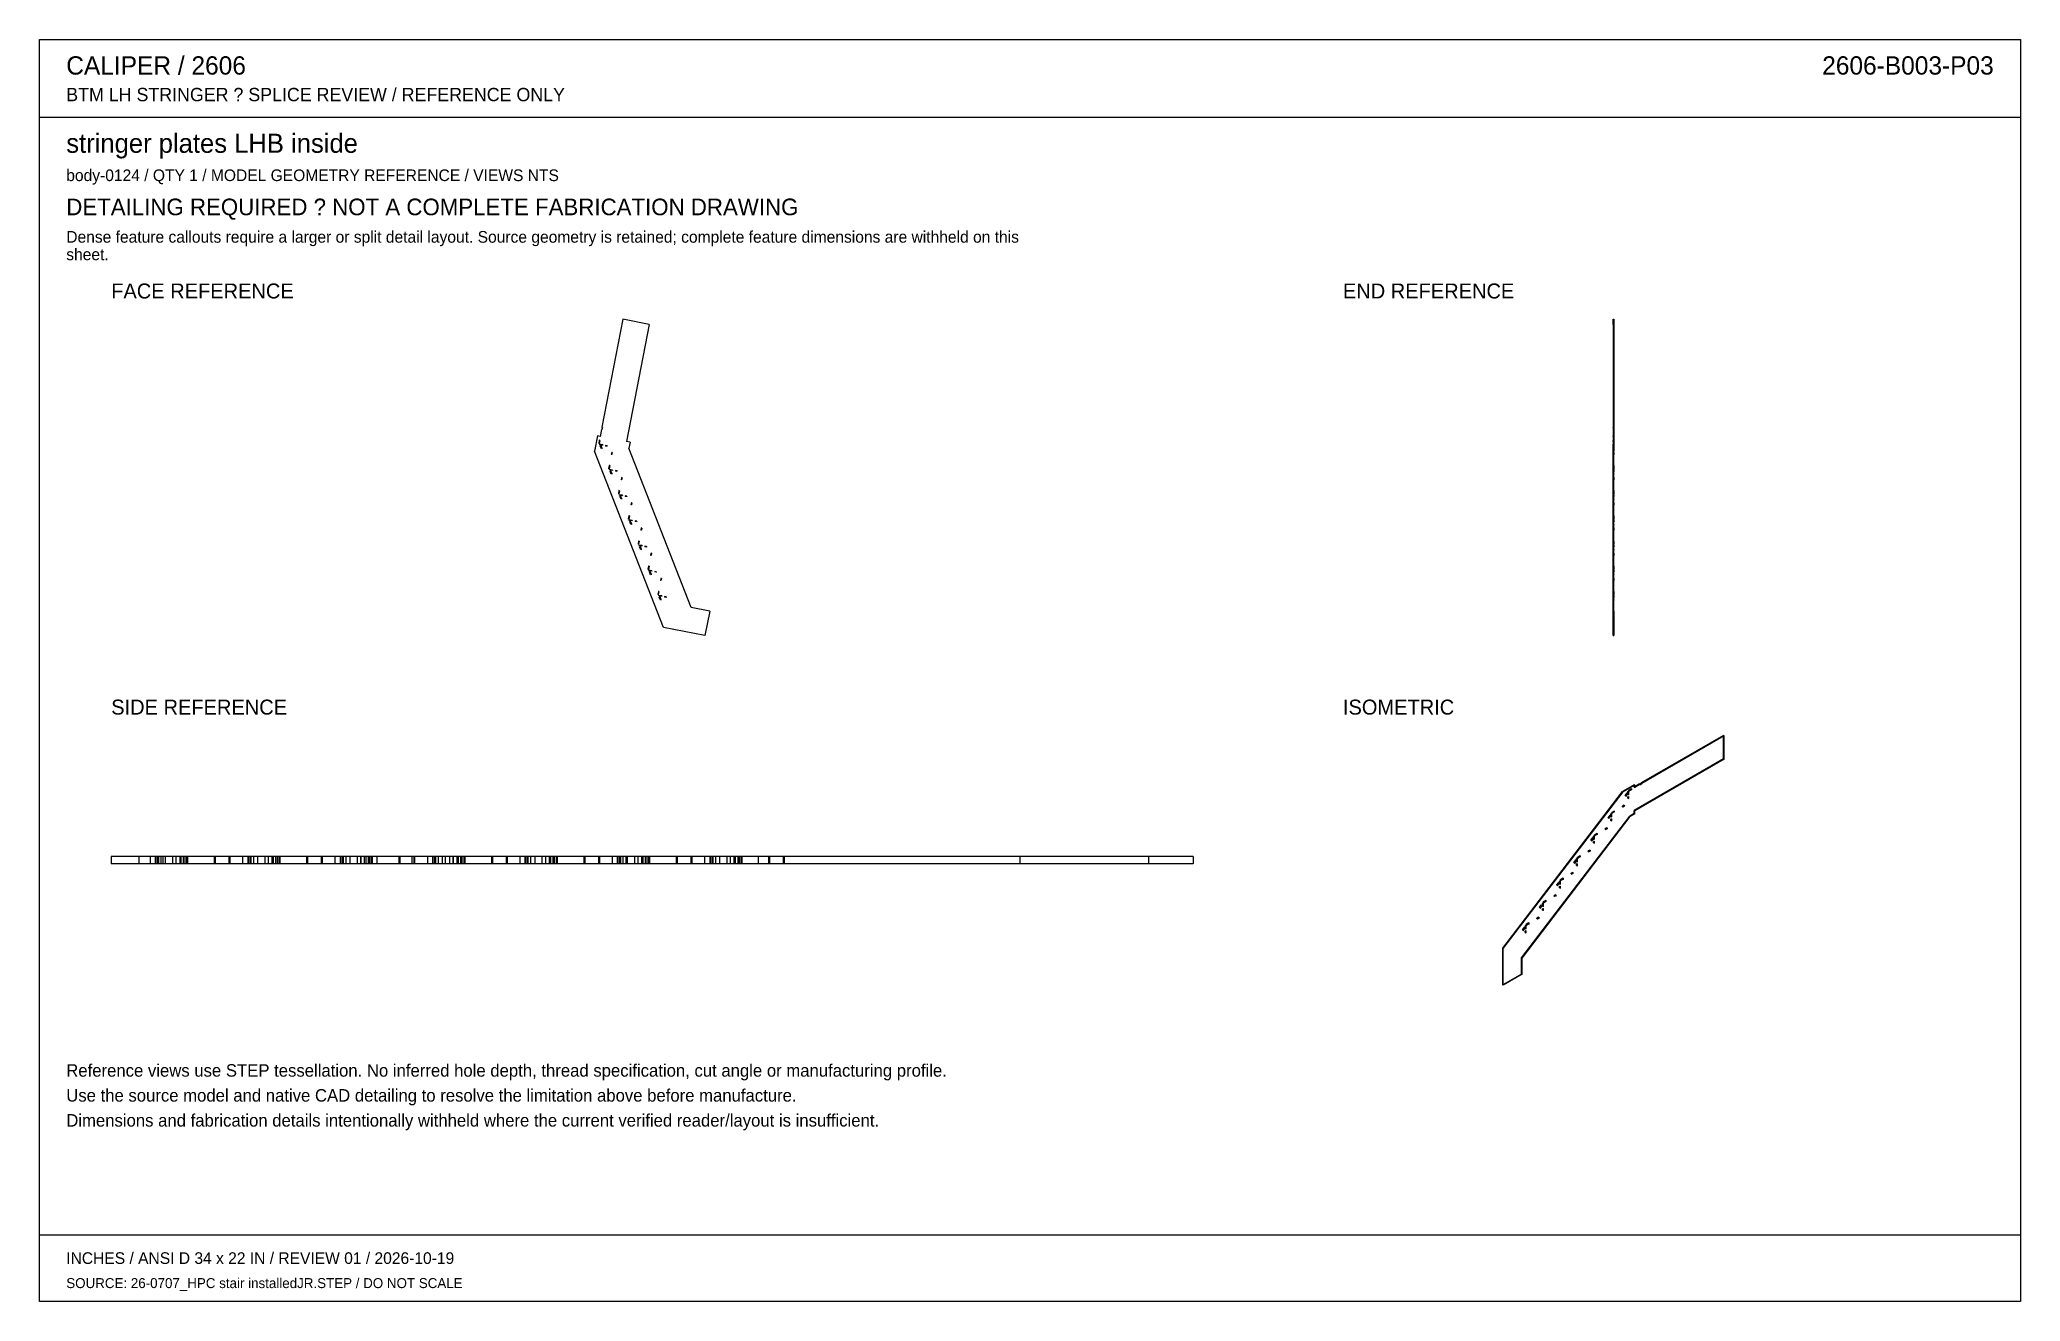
# Model space of a CAD drawing. Header units: inches. Extents: x 0.5 to 33.5, y 0.5 to 21.5.
import ezdxf
from ezdxf.enums import TextEntityAlignment as Align

# ---------------------------------------------------------------- set-up
doc = ezdxf.new("R2010")
doc.units = ezdxf.units.IN
doc.header["$MEASUREMENT"] = 0

msp = doc.modelspace()

# ---------------------------------------------------------------- texts
at = {"layer": 'ANNOTATION'}
for s, height, p in [('CALIPER / 2606', 0.30556, (0.917, 20.944)), ('BTM LH STRINGER ? SPLICE REVIEW / REFERENCE ONLY', 0.22222, (0.917, 20.5)), ('stringer plates LHB inside', 0.31944, (0.917, 19.639)), ('body-0124 / QTY 1 / MODEL GEOMETRY REFERENCE / VIEWS NTS', 0.19444, (0.917, 19.167)), ('DETAILING REQUIRED ? NOT A COMPLETE FABRICATION DRAWING', 0.27778, (0.917, 18.597)), ('Dense feature callouts require a larger or split detail layout. Source geometry is retained; complete feature dimensions are withheld on this', 0.194444, (0.917, 18.139)), ('sheet.', 0.1944, (0.917, 17.847)), ('FACE REFERENCE', 0.25, (1.667, 17.208)), ('END REFERENCE', 0.25, (22.222, 17.208)), ('SIDE REFERENCE', 0.25, (1.667, 10.264)), ('ISOMETRIC', 0.25, (22.222, 10.264)), ('Reference views use STEP tessellation. No inferred hole depth, thread specification, cut angle or manufacturing profile.', 0.208333, (0.917, 4.222)), ('Use the source model and native CAD detailing to resolve the limitation above before manufacture.', 0.20833, (0.917, 3.806)), ('Dimensions and fabrication details intentionally withheld where the current verified reader/layout is insufficient.', 0.208333, (0.917, 3.389)), ('INCHES / ANSI D 34 x 22 IN / REVIEW 01 / 2026-10-19', 0.19444, (0.917, 1.097)), ('SOURCE: 26-0707_HPC stair installedJR.STEP / DO NOT SCALE', 0.16667, (0.917, 0.694))]:
    msp.add_text(s, height=height, dxfattribs=at).set_placement(p)
msp.add_text('2606-B003-P03', height=0.30556, dxfattribs=at).set_placement((33.083, 20.944), align=Align.RIGHT)

# ---------------------------------------------------------------- linework, layer by layer
at = {"layer": 'OUTLINE'}
for p, q in [((0.472, 21.528), (33.528, 21.528)), ((0.472, 0.472), (0.472, 21.528)), ((33.528, 21.528), (33.528, 0.472)), ((0.472, 20.236), (33.528, 20.236)), ((10.205, 16.861), (9.855, 15.059)), ((10.205, 16.861), (9.855, 15.059)), ((10.647, 16.775), (10.205, 16.861)), ((10.647, 16.775), (10.205, 16.861)), ((26.73, 16.775), (26.73, 16.861)), ((26.73, 16.861), (26.73, 15.059)), ((26.73, 16.861), (26.743, 16.861)), ((26.743, 16.775), (26.743, 16.861)), ((26.743, 16.861), (26.743, 15.059)), ((10.647, 16.775), (10.267, 14.819)), ((10.647, 16.775), (10.267, 14.819)), ((26.73, 16.775), (26.73, 14.819)), ((26.73, 16.775), (26.743, 16.775)), ((26.743, 16.775), (26.743, 14.819)), ((9.783, 14.914), (9.733, 14.66)), ((9.783, 14.914), (9.733, 14.66)), ((9.825, 14.905), (9.783, 14.914)), ((9.825, 14.905), (9.783, 14.914)), ((9.848, 15.024), (9.825, 14.905)), ((9.848, 15.024), (9.825, 14.905)), ((9.857, 15.022), (9.848, 15.024)), ((9.857, 15.022), (9.848, 15.024)), ((9.864, 15.057), (9.855, 15.059)), ((9.864, 15.057), (9.855, 15.059)), ((9.864, 15.057), (9.857, 15.022)), ((9.864, 15.057), (9.857, 15.022)), ((26.73, 15.057), (26.73, 15.059)), ((26.73, 15.059), (26.743, 15.059)), ((26.73, 15.057), (26.73, 15.022)), ((26.73, 15.057), (26.743, 15.057)), ((26.73, 15.024), (26.73, 14.905)), ((26.73, 15.024), (26.743, 15.024)), ((26.73, 15.022), (26.73, 15.024)), ((26.73, 15.022), (26.743, 15.022)), ((26.73, 14.905), (26.73, 14.914)), ((26.73, 14.914), (26.73, 14.66)), ((26.73, 14.914), (26.743, 14.914)), ((26.73, 14.905), (26.743, 14.905)), ((26.743, 15.057), (26.743, 15.059)), ((26.743, 15.057), (26.743, 15.022)), ((26.743, 15.024), (26.743, 14.905)), ((26.743, 15.022), (26.743, 15.024)), ((26.743, 14.905), (26.743, 14.914)), ((26.743, 14.914), (26.743, 14.66)), ((10.883, 11.718), (9.733, 14.66)), ((10.883, 11.718), (9.733, 14.66)), ((9.812, 14.842), (9.802, 14.79)), ((9.812, 14.842), (9.802, 14.79)), ((9.812, 14.788), (9.802, 14.79)), ((9.812, 14.788), (9.802, 14.79)), ((9.822, 14.84), (9.812, 14.842)), ((9.822, 14.84), (9.812, 14.842)), ((9.822, 14.84), (9.812, 14.788)), ((9.822, 14.84), (9.812, 14.788)), ((9.817, 14.775), (9.815, 14.766)), ((9.817, 14.775), (9.815, 14.766)), ((9.867, 14.756), (9.815, 14.766)), ((9.867, 14.756), (9.815, 14.766)), ((9.869, 14.765), (9.817, 14.775)), ((9.869, 14.765), (9.817, 14.775)), ((9.842, 14.752), (9.829, 14.747)), ((9.842, 14.752), (9.829, 14.747)), ((9.848, 14.697), (9.829, 14.747)), ((9.848, 14.697), (9.829, 14.747)), ((9.861, 14.702), (9.842, 14.752)), ((9.861, 14.702), (9.842, 14.752)), ((9.861, 14.702), (9.848, 14.697)), ((9.861, 14.702), (9.848, 14.697)), ((9.869, 14.765), (9.867, 14.756)), ((9.869, 14.765), (9.867, 14.756)), ((9.918, 14.755), (9.916, 14.746)), ((9.918, 14.755), (9.916, 14.746)), ((9.942, 14.741), (9.916, 14.746)), ((9.942, 14.741), (9.916, 14.746)), ((9.944, 14.75), (9.918, 14.755)), ((9.944, 14.75), (9.918, 14.755)), ((9.944, 14.75), (9.942, 14.741)), ((9.944, 14.75), (9.942, 14.741)), ((10.019, 14.639), (10.012, 14.604)), ((10.019, 14.639), (10.012, 14.604)), ((10.021, 14.602), (10.012, 14.604)), ((10.021, 14.602), (10.012, 14.604)), ((10.028, 14.637), (10.019, 14.639)), ((10.028, 14.637), (10.019, 14.639)), ((10.028, 14.637), (10.021, 14.602)), ((10.028, 14.637), (10.021, 14.602)), ((10.327, 14.808), (10.267, 14.819)), ((10.327, 14.808), (10.267, 14.819)), ((10.327, 14.808), (10.308, 14.712)), ((10.327, 14.808), (10.308, 14.712)), ((11.348, 12.051), (10.308, 14.712)), ((11.348, 12.051), (10.308, 14.712)), ((26.73, 14.84), (26.73, 14.842)), ((26.73, 14.842), (26.73, 14.79)), ((26.73, 14.842), (26.743, 14.842)), ((26.73, 14.84), (26.73, 14.788)), ((26.73, 14.84), (26.743, 14.84)), ((26.73, 14.808), (26.73, 14.819)), ((26.73, 14.819), (26.743, 14.819)), ((26.73, 14.808), (26.73, 14.712)), ((26.73, 14.808), (26.743, 14.808)), ((26.73, 14.788), (26.73, 14.79)), ((26.73, 14.79), (26.743, 14.79)), ((26.73, 14.788), (26.743, 14.788)), ((26.73, 14.765), (26.73, 14.775)), ((26.73, 14.775), (26.73, 14.766)), ((26.73, 14.775), (26.743, 14.775)), ((26.73, 14.756), (26.73, 14.766)), ((26.73, 14.766), (26.743, 14.766)), ((26.73, 14.765), (26.73, 14.756)), ((26.73, 14.765), (26.743, 14.765)), ((26.73, 14.756), (26.743, 14.756)), ((26.73, 14.75), (26.73, 14.755)), ((26.73, 14.755), (26.73, 14.746)), ((26.73, 14.755), (26.743, 14.755)), ((26.73, 14.702), (26.73, 14.752)), ((26.73, 14.752), (26.73, 14.747)), ((26.73, 14.752), (26.743, 14.752)), ((26.73, 14.75), (26.73, 14.741)), ((26.73, 14.75), (26.743, 14.75)), ((26.73, 14.697), (26.73, 14.747)), ((26.73, 14.747), (26.743, 14.747)), ((26.73, 14.741), (26.73, 14.746)), ((26.73, 14.746), (26.743, 14.746)), ((26.73, 14.741), (26.743, 14.741)), ((26.73, 12.051), (26.73, 14.712)), ((26.73, 14.712), (26.743, 14.712)), ((26.73, 14.702), (26.73, 14.697)), ((26.73, 14.702), (26.743, 14.702)), ((26.73, 14.697), (26.743, 14.697)), ((26.73, 11.718), (26.73, 14.66)), ((26.73, 14.66), (26.743, 14.66)), ((26.73, 14.637), (26.73, 14.639)), ((26.73, 14.639), (26.73, 14.604)), ((26.73, 14.639), (26.743, 14.639)), ((26.73, 14.637), (26.73, 14.602)), ((26.73, 14.637), (26.743, 14.637)), ((26.73, 14.602), (26.73, 14.604)), ((26.73, 14.604), (26.743, 14.604)), ((26.73, 14.602), (26.743, 14.602)), ((26.743, 14.84), (26.743, 14.842)), ((26.743, 14.842), (26.743, 14.79)), ((26.743, 14.84), (26.743, 14.788)), ((26.743, 14.808), (26.743, 14.819)), ((26.743, 14.808), (26.743, 14.712)), ((26.743, 14.788), (26.743, 14.79)), ((26.743, 14.765), (26.743, 14.775)), ((26.743, 14.775), (26.743, 14.766)), ((26.743, 14.756), (26.743, 14.766)), ((26.743, 14.765), (26.743, 14.756)), ((26.743, 14.75), (26.743, 14.755)), ((26.743, 14.755), (26.743, 14.746)), ((26.743, 14.702), (26.743, 14.752)), ((26.743, 14.752), (26.743, 14.747)), ((26.743, 14.75), (26.743, 14.741)), ((26.743, 14.697), (26.743, 14.747)), ((26.743, 14.741), (26.743, 14.746)), ((26.743, 12.051), (26.743, 14.712)), ((26.743, 14.702), (26.743, 14.697)), ((26.743, 11.718), (26.743, 14.66)), ((26.743, 14.637), (26.743, 14.639)), ((26.743, 14.639), (26.743, 14.604)), ((26.743, 14.637), (26.743, 14.602)), ((26.743, 14.602), (26.743, 14.604)), ((9.977, 14.422), (9.967, 14.37)), ((9.977, 14.422), (9.967, 14.37)), ((9.976, 14.368), (9.967, 14.37)), ((9.976, 14.368), (9.967, 14.37)), ((9.986, 14.42), (9.976, 14.368)), ((9.986, 14.42), (9.976, 14.368)), ((9.986, 14.42), (9.977, 14.422)), ((9.986, 14.42), (9.977, 14.422)), ((9.981, 14.355), (9.979, 14.346)), ((9.981, 14.355), (9.979, 14.346)), ((10.031, 14.335), (9.979, 14.346)), ((10.031, 14.335), (9.979, 14.346)), ((10.033, 14.345), (9.981, 14.355)), ((10.033, 14.345), (9.981, 14.355)), ((10.006, 14.331), (9.993, 14.326)), ((10.006, 14.331), (9.993, 14.326)), ((10.012, 14.277), (9.993, 14.326)), ((10.012, 14.277), (9.993, 14.326)), ((10.025, 14.282), (10.006, 14.331)), ((10.025, 14.282), (10.006, 14.331)), ((10.025, 14.282), (10.012, 14.277)), ((10.025, 14.282), (10.012, 14.277)), ((10.033, 14.345), (10.031, 14.335)), ((10.033, 14.345), (10.031, 14.335)), ((10.082, 14.335), (10.08, 14.326)), ((10.082, 14.335), (10.08, 14.326)), ((10.106, 14.321), (10.08, 14.326)), ((10.106, 14.321), (10.08, 14.326)), ((10.108, 14.33), (10.082, 14.335)), ((10.108, 14.33), (10.082, 14.335)), ((10.108, 14.33), (10.106, 14.321)), ((10.108, 14.33), (10.106, 14.321)), ((10.183, 14.218), (10.176, 14.184)), ((10.183, 14.218), (10.176, 14.184)), ((10.192, 14.217), (10.183, 14.218)), ((10.192, 14.217), (10.183, 14.218)), ((10.192, 14.217), (10.185, 14.182)), ((10.192, 14.217), (10.185, 14.182)), ((26.73, 14.42), (26.73, 14.422)), ((26.73, 14.422), (26.73, 14.37)), ((26.73, 14.422), (26.743, 14.422)), ((26.73, 14.42), (26.73, 14.368)), ((26.73, 14.42), (26.743, 14.42)), ((26.73, 14.368), (26.73, 14.37)), ((26.73, 14.37), (26.743, 14.37)), ((26.73, 14.368), (26.743, 14.368)), ((26.73, 14.345), (26.73, 14.355)), ((26.73, 14.355), (26.73, 14.346)), ((26.73, 14.355), (26.743, 14.355)), ((26.73, 14.335), (26.73, 14.346)), ((26.73, 14.346), (26.743, 14.346)), ((26.73, 14.345), (26.73, 14.335)), ((26.73, 14.345), (26.743, 14.345)), ((26.73, 14.33), (26.73, 14.335)), ((26.73, 14.335), (26.73, 14.326)), ((26.73, 14.335), (26.743, 14.335)), ((26.73, 14.335), (26.743, 14.335)), ((26.73, 14.282), (26.73, 14.331)), ((26.73, 14.331), (26.73, 14.326)), ((26.73, 14.331), (26.743, 14.331)), ((26.73, 14.33), (26.73, 14.321)), ((26.73, 14.33), (26.743, 14.33)), ((26.73, 14.321), (26.73, 14.326)), ((26.73, 14.277), (26.73, 14.326)), ((26.73, 14.326), (26.743, 14.326)), ((26.73, 14.326), (26.743, 14.326)), ((26.73, 14.321), (26.743, 14.321)), ((26.73, 14.282), (26.73, 14.277)), ((26.73, 14.282), (26.743, 14.282)), ((26.73, 14.277), (26.743, 14.277)), ((26.73, 14.217), (26.73, 14.218)), ((26.73, 14.218), (26.73, 14.184)), ((26.73, 14.218), (26.743, 14.218)), ((26.73, 14.217), (26.73, 14.182)), ((26.73, 14.217), (26.743, 14.217)), ((26.743, 14.42), (26.743, 14.422)), ((26.743, 14.422), (26.743, 14.37)), ((26.743, 14.42), (26.743, 14.368)), ((26.743, 14.368), (26.743, 14.37)), ((26.743, 14.345), (26.743, 14.355)), ((26.743, 14.355), (26.743, 14.346)), ((26.743, 14.335), (26.743, 14.346)), ((26.743, 14.345), (26.743, 14.335)), ((26.743, 14.33), (26.743, 14.335)), ((26.743, 14.335), (26.743, 14.326)), ((26.743, 14.282), (26.743, 14.331)), ((26.743, 14.331), (26.743, 14.326)), ((26.743, 14.33), (26.743, 14.321)), ((26.743, 14.321), (26.743, 14.326)), ((26.743, 14.277), (26.743, 14.326)), ((26.743, 14.282), (26.743, 14.277)), ((26.743, 14.217), (26.743, 14.218)), ((26.743, 14.218), (26.743, 14.184)), ((26.743, 14.217), (26.743, 14.182)), ((10.141, 14.002), (10.131, 13.95)), ((10.141, 14.002), (10.131, 13.95)), ((10.14, 13.948), (10.131, 13.95)), ((10.14, 13.948), (10.131, 13.95)), ((10.15, 14), (10.14, 13.948)), ((10.15, 14), (10.14, 13.948)), ((10.15, 14), (10.141, 14.002)), ((10.15, 14), (10.141, 14.002)), ((10.145, 13.934), (10.144, 13.925)), ((10.145, 13.934), (10.144, 13.925)), ((10.195, 13.915), (10.144, 13.925)), ((10.195, 13.915), (10.144, 13.925)), ((10.197, 13.924), (10.145, 13.934)), ((10.197, 13.924), (10.145, 13.934)), ((10.17, 13.911), (10.157, 13.906)), ((10.17, 13.911), (10.157, 13.906)), ((10.177, 13.857), (10.157, 13.906)), ((10.177, 13.857), (10.157, 13.906)), ((10.19, 13.862), (10.17, 13.911)), ((10.19, 13.862), (10.17, 13.911)), ((10.185, 14.182), (10.176, 14.184)), ((10.185, 14.182), (10.176, 14.184)), ((10.197, 13.924), (10.195, 13.915)), ((10.197, 13.924), (10.195, 13.915)), ((10.246, 13.915), (10.244, 13.906)), ((10.246, 13.915), (10.244, 13.906)), ((10.271, 13.901), (10.244, 13.906)), ((10.271, 13.901), (10.244, 13.906)), ((10.272, 13.91), (10.246, 13.915)), ((10.272, 13.91), (10.246, 13.915)), ((10.272, 13.91), (10.271, 13.901)), ((10.272, 13.91), (10.271, 13.901)), ((26.73, 14.182), (26.73, 14.184)), ((26.73, 14.184), (26.743, 14.184)), ((26.73, 14.182), (26.743, 14.182)), ((26.73, 14), (26.73, 14.002)), ((26.73, 14.002), (26.73, 13.95)), ((26.73, 14.002), (26.743, 14.002)), ((26.73, 14), (26.73, 13.948)), ((26.73, 14), (26.743, 14)), ((26.73, 13.948), (26.73, 13.95)), ((26.73, 13.95), (26.743, 13.95)), ((26.73, 13.948), (26.743, 13.948)), ((26.73, 13.924), (26.73, 13.934)), ((26.73, 13.934), (26.73, 13.925)), ((26.73, 13.934), (26.743, 13.934)), ((26.73, 13.915), (26.73, 13.925)), ((26.73, 13.925), (26.743, 13.925)), ((26.73, 13.924), (26.73, 13.915)), ((26.73, 13.924), (26.743, 13.924)), ((26.73, 13.91), (26.73, 13.915)), ((26.73, 13.915), (26.73, 13.906)), ((26.73, 13.915), (26.743, 13.915)), ((26.73, 13.915), (26.743, 13.915)), ((26.73, 13.862), (26.73, 13.911)), ((26.73, 13.911), (26.73, 13.906)), ((26.73, 13.911), (26.743, 13.911)), ((26.73, 13.91), (26.73, 13.901)), ((26.73, 13.91), (26.743, 13.91)), ((26.73, 13.901), (26.73, 13.906)), ((26.73, 13.857), (26.73, 13.906)), ((26.73, 13.906), (26.743, 13.906)), ((26.73, 13.906), (26.743, 13.906)), ((26.73, 13.901), (26.743, 13.901)), ((26.743, 14.182), (26.743, 14.184)), ((26.743, 14), (26.743, 14.002)), ((26.743, 14.002), (26.743, 13.95)), ((26.743, 14), (26.743, 13.948)), ((26.743, 13.948), (26.743, 13.95)), ((26.743, 13.924), (26.743, 13.934)), ((26.743, 13.934), (26.743, 13.925)), ((26.743, 13.915), (26.743, 13.925)), ((26.743, 13.924), (26.743, 13.915)), ((26.743, 13.91), (26.743, 13.915)), ((26.743, 13.915), (26.743, 13.906)), ((26.743, 13.862), (26.743, 13.911)), ((26.743, 13.911), (26.743, 13.906)), ((26.743, 13.91), (26.743, 13.901)), ((26.743, 13.901), (26.743, 13.906)), ((26.743, 13.857), (26.743, 13.906)), ((10.19, 13.862), (10.177, 13.857)), ((10.19, 13.862), (10.177, 13.857)), ((10.305, 13.581), (10.295, 13.53)), ((10.305, 13.581), (10.295, 13.53)), ((10.314, 13.58), (10.304, 13.528)), ((10.314, 13.58), (10.304, 13.528)), ((10.314, 13.58), (10.305, 13.581)), ((10.314, 13.58), (10.305, 13.581)), ((10.347, 13.798), (10.34, 13.764)), ((10.347, 13.798), (10.34, 13.764)), ((10.35, 13.762), (10.34, 13.764)), ((10.35, 13.762), (10.34, 13.764)), ((10.356, 13.796), (10.347, 13.798)), ((10.356, 13.796), (10.347, 13.798)), ((10.356, 13.796), (10.35, 13.762)), ((10.356, 13.796), (10.35, 13.762)), ((26.73, 13.862), (26.73, 13.857)), ((26.73, 13.862), (26.743, 13.862)), ((26.73, 13.857), (26.743, 13.857)), ((26.73, 13.796), (26.73, 13.798)), ((26.73, 13.798), (26.73, 13.764)), ((26.73, 13.798), (26.743, 13.798)), ((26.73, 13.796), (26.73, 13.762)), ((26.73, 13.796), (26.743, 13.796)), ((26.73, 13.762), (26.73, 13.764)), ((26.73, 13.764), (26.743, 13.764)), ((26.73, 13.762), (26.743, 13.762)), ((26.73, 13.58), (26.73, 13.581)), ((26.73, 13.581), (26.73, 13.53)), ((26.73, 13.581), (26.743, 13.581)), ((26.73, 13.58), (26.73, 13.528)), ((26.73, 13.58), (26.743, 13.58)), ((26.743, 13.862), (26.743, 13.857)), ((26.743, 13.796), (26.743, 13.798)), ((26.743, 13.798), (26.743, 13.764)), ((26.743, 13.796), (26.743, 13.762)), ((26.743, 13.762), (26.743, 13.764)), ((26.743, 13.58), (26.743, 13.581)), ((26.743, 13.581), (26.743, 13.53)), ((26.743, 13.58), (26.743, 13.528)), ((10.304, 13.528), (10.295, 13.53)), ((10.304, 13.528), (10.295, 13.53)), ((10.31, 13.514), (10.308, 13.505)), ((10.31, 13.514), (10.308, 13.505)), ((10.36, 13.495), (10.308, 13.505)), ((10.36, 13.495), (10.308, 13.505)), ((10.361, 13.504), (10.31, 13.514)), ((10.361, 13.504), (10.31, 13.514)), ((10.335, 13.491), (10.321, 13.486)), ((10.335, 13.491), (10.321, 13.486)), ((10.341, 13.437), (10.321, 13.486)), ((10.341, 13.437), (10.321, 13.486)), ((10.354, 13.442), (10.335, 13.491)), ((10.354, 13.442), (10.335, 13.491)), ((10.354, 13.442), (10.341, 13.437)), ((10.354, 13.442), (10.341, 13.437)), ((10.361, 13.504), (10.36, 13.495)), ((10.361, 13.504), (10.36, 13.495)), ((10.41, 13.495), (10.409, 13.485)), ((10.41, 13.495), (10.409, 13.485)), ((10.435, 13.48), (10.409, 13.485)), ((10.435, 13.48), (10.409, 13.485)), ((10.437, 13.49), (10.41, 13.495)), ((10.437, 13.49), (10.41, 13.495)), ((10.437, 13.49), (10.435, 13.48)), ((10.437, 13.49), (10.435, 13.48)), ((10.511, 13.378), (10.505, 13.343)), ((10.511, 13.378), (10.505, 13.343)), ((10.514, 13.342), (10.505, 13.343)), ((10.514, 13.342), (10.505, 13.343)), ((10.521, 13.376), (10.511, 13.378)), ((10.521, 13.376), (10.511, 13.378)), ((10.521, 13.376), (10.514, 13.342)), ((10.521, 13.376), (10.514, 13.342)), ((26.73, 13.528), (26.73, 13.53)), ((26.73, 13.53), (26.743, 13.53)), ((26.73, 13.528), (26.743, 13.528)), ((26.73, 13.504), (26.73, 13.514)), ((26.73, 13.514), (26.73, 13.505)), ((26.73, 13.514), (26.743, 13.514)), ((26.73, 13.495), (26.73, 13.505)), ((26.73, 13.505), (26.743, 13.505)), ((26.73, 13.504), (26.73, 13.495)), ((26.73, 13.504), (26.743, 13.504)), ((26.73, 13.49), (26.73, 13.495)), ((26.73, 13.495), (26.73, 13.485)), ((26.73, 13.495), (26.743, 13.495)), ((26.73, 13.495), (26.743, 13.495)), ((26.73, 13.442), (26.73, 13.491)), ((26.73, 13.491), (26.73, 13.486)), ((26.73, 13.491), (26.743, 13.491)), ((26.73, 13.49), (26.73, 13.48)), ((26.73, 13.49), (26.743, 13.49)), ((26.73, 13.437), (26.73, 13.486)), ((26.73, 13.486), (26.743, 13.486)), ((26.73, 13.48), (26.73, 13.485)), ((26.73, 13.485), (26.743, 13.485)), ((26.73, 13.48), (26.743, 13.48)), ((26.73, 13.442), (26.73, 13.437)), ((26.73, 13.442), (26.743, 13.442)), ((26.73, 13.437), (26.743, 13.437)), ((26.73, 13.376), (26.73, 13.378)), ((26.73, 13.378), (26.73, 13.343)), ((26.73, 13.378), (26.743, 13.378)), ((26.73, 13.376), (26.73, 13.342)), ((26.73, 13.376), (26.743, 13.376)), ((26.73, 13.342), (26.73, 13.343)), ((26.73, 13.343), (26.743, 13.343)), ((26.73, 13.342), (26.743, 13.342)), ((26.743, 13.528), (26.743, 13.53)), ((26.743, 13.504), (26.743, 13.514)), ((26.743, 13.514), (26.743, 13.505)), ((26.743, 13.495), (26.743, 13.505)), ((26.743, 13.504), (26.743, 13.495)), ((26.743, 13.49), (26.743, 13.495)), ((26.743, 13.495), (26.743, 13.485)), ((26.743, 13.442), (26.743, 13.491)), ((26.743, 13.491), (26.743, 13.486)), ((26.743, 13.49), (26.743, 13.48)), ((26.743, 13.437), (26.743, 13.486)), ((26.743, 13.48), (26.743, 13.485)), ((26.743, 13.442), (26.743, 13.437)), ((26.743, 13.376), (26.743, 13.378)), ((26.743, 13.378), (26.743, 13.343)), ((26.743, 13.376), (26.743, 13.342)), ((26.743, 13.342), (26.743, 13.343)), ((10.469, 13.161), (10.459, 13.109)), ((10.469, 13.161), (10.459, 13.109)), ((10.468, 13.108), (10.459, 13.109)), ((10.468, 13.108), (10.459, 13.109)), ((10.478, 13.159), (10.468, 13.108)), ((10.478, 13.159), (10.468, 13.108)), ((10.478, 13.159), (10.469, 13.161)), ((10.478, 13.159), (10.469, 13.161)), ((10.474, 13.094), (10.472, 13.085)), ((10.474, 13.094), (10.472, 13.085)), ((10.524, 13.075), (10.472, 13.085)), ((10.524, 13.075), (10.472, 13.085)), ((10.526, 13.084), (10.474, 13.094)), ((10.526, 13.084), (10.474, 13.094)), ((10.499, 13.071), (10.486, 13.066)), ((10.499, 13.071), (10.486, 13.066)), ((10.505, 13.016), (10.486, 13.066)), ((10.505, 13.016), (10.486, 13.066)), ((10.518, 13.021), (10.499, 13.071)), ((10.518, 13.021), (10.499, 13.071)), ((10.518, 13.021), (10.505, 13.016)), ((10.518, 13.021), (10.505, 13.016)), ((10.526, 13.084), (10.524, 13.075)), ((10.526, 13.084), (10.524, 13.075)), ((10.575, 13.074), (10.573, 13.065)), ((10.575, 13.074), (10.573, 13.065)), ((10.599, 13.06), (10.573, 13.065)), ((10.599, 13.06), (10.573, 13.065)), ((10.601, 13.069), (10.575, 13.074)), ((10.601, 13.069), (10.575, 13.074)), ((10.601, 13.069), (10.599, 13.06)), ((10.601, 13.069), (10.599, 13.06)), ((10.676, 12.958), (10.669, 12.923)), ((10.676, 12.958), (10.669, 12.923)), ((10.678, 12.921), (10.669, 12.923)), ((10.678, 12.921), (10.669, 12.923)), ((10.685, 12.956), (10.676, 12.958)), ((10.685, 12.956), (10.676, 12.958)), ((10.685, 12.956), (10.678, 12.921)), ((10.685, 12.956), (10.678, 12.921)), ((26.73, 13.159), (26.73, 13.161)), ((26.73, 13.161), (26.73, 13.109)), ((26.73, 13.161), (26.743, 13.161)), ((26.73, 13.159), (26.73, 13.108)), ((26.73, 13.159), (26.743, 13.159)), ((26.73, 13.108), (26.73, 13.109)), ((26.73, 13.109), (26.743, 13.109)), ((26.73, 13.108), (26.743, 13.108)), ((26.73, 13.084), (26.73, 13.094)), ((26.73, 13.094), (26.73, 13.085)), ((26.73, 13.094), (26.743, 13.094)), ((26.73, 13.075), (26.73, 13.085)), ((26.73, 13.085), (26.743, 13.085)), ((26.73, 13.084), (26.73, 13.075)), ((26.73, 13.084), (26.743, 13.084)), ((26.73, 13.075), (26.743, 13.075)), ((26.73, 13.069), (26.73, 13.074)), ((26.73, 13.074), (26.73, 13.065)), ((26.73, 13.074), (26.743, 13.074)), ((26.73, 13.021), (26.73, 13.071)), ((26.73, 13.071), (26.73, 13.066)), ((26.73, 13.071), (26.743, 13.071)), ((26.73, 13.069), (26.73, 13.06)), ((26.73, 13.069), (26.743, 13.069)), ((26.73, 13.016), (26.73, 13.066)), ((26.73, 13.066), (26.743, 13.066)), ((26.73, 13.06), (26.73, 13.065)), ((26.73, 13.065), (26.743, 13.065)), ((26.73, 13.06), (26.743, 13.06)), ((26.73, 13.021), (26.73, 13.016)), ((26.73, 13.021), (26.743, 13.021)), ((26.73, 13.016), (26.743, 13.016)), ((26.73, 12.956), (26.73, 12.958)), ((26.73, 12.958), (26.73, 12.923)), ((26.73, 12.958), (26.743, 12.958)), ((26.73, 12.956), (26.73, 12.921)), ((26.73, 12.956), (26.743, 12.956)), ((26.73, 12.921), (26.73, 12.923)), ((26.73, 12.923), (26.743, 12.923)), ((26.73, 12.921), (26.743, 12.921)), ((26.743, 13.159), (26.743, 13.161)), ((26.743, 13.161), (26.743, 13.109)), ((26.743, 13.159), (26.743, 13.108)), ((26.743, 13.108), (26.743, 13.109)), ((26.743, 13.084), (26.743, 13.094)), ((26.743, 13.094), (26.743, 13.085)), ((26.743, 13.075), (26.743, 13.085)), ((26.743, 13.084), (26.743, 13.075)), ((26.743, 13.069), (26.743, 13.074)), ((26.743, 13.074), (26.743, 13.065)), ((26.743, 13.021), (26.743, 13.071)), ((26.743, 13.071), (26.743, 13.066)), ((26.743, 13.069), (26.743, 13.06)), ((26.743, 13.016), (26.743, 13.066)), ((26.743, 13.06), (26.743, 13.065)), ((26.743, 13.021), (26.743, 13.016)), ((26.743, 12.956), (26.743, 12.958)), ((26.743, 12.958), (26.743, 12.923)), ((26.743, 12.956), (26.743, 12.921)), ((26.743, 12.921), (26.743, 12.923)), ((10.633, 12.741), (10.623, 12.689)), ((10.633, 12.741), (10.623, 12.689)), ((10.633, 12.687), (10.623, 12.689)), ((10.633, 12.687), (10.623, 12.689)), ((10.643, 12.739), (10.633, 12.741)), ((10.643, 12.739), (10.633, 12.741)), ((10.643, 12.739), (10.633, 12.687)), ((10.643, 12.739), (10.633, 12.687)), ((10.638, 12.674), (10.636, 12.665)), ((10.638, 12.674), (10.636, 12.665)), ((10.688, 12.655), (10.636, 12.665)), ((10.688, 12.655), (10.636, 12.665)), ((10.69, 12.664), (10.638, 12.674)), ((10.69, 12.664), (10.638, 12.674)), ((10.663, 12.651), (10.65, 12.646)), ((10.663, 12.651), (10.65, 12.646)), ((10.669, 12.596), (10.65, 12.646)), ((10.669, 12.596), (10.65, 12.646)), ((10.682, 12.601), (10.663, 12.651)), ((10.682, 12.601), (10.663, 12.651)), ((10.682, 12.601), (10.669, 12.596)), ((10.682, 12.601), (10.669, 12.596)), ((10.69, 12.664), (10.688, 12.655)), ((10.69, 12.664), (10.688, 12.655)), ((10.739, 12.654), (10.737, 12.645)), ((10.739, 12.654), (10.737, 12.645)), ((10.763, 12.64), (10.737, 12.645)), ((10.763, 12.64), (10.737, 12.645)), ((10.765, 12.649), (10.739, 12.654)), ((10.765, 12.649), (10.739, 12.654)), ((10.765, 12.649), (10.763, 12.64)), ((10.765, 12.649), (10.763, 12.64)), ((26.73, 12.739), (26.73, 12.741)), ((26.73, 12.741), (26.73, 12.689)), ((26.73, 12.741), (26.743, 12.741)), ((26.73, 12.739), (26.73, 12.687)), ((26.73, 12.739), (26.743, 12.739)), ((26.73, 12.687), (26.73, 12.689)), ((26.73, 12.689), (26.743, 12.689)), ((26.73, 12.687), (26.743, 12.687)), ((26.73, 12.664), (26.73, 12.674)), ((26.73, 12.674), (26.73, 12.665)), ((26.73, 12.674), (26.743, 12.674)), ((26.73, 12.655), (26.73, 12.665)), ((26.73, 12.665), (26.743, 12.665)), ((26.73, 12.664), (26.73, 12.655)), ((26.73, 12.664), (26.743, 12.664)), ((26.73, 12.655), (26.743, 12.655)), ((26.73, 12.649), (26.73, 12.654)), ((26.73, 12.654), (26.73, 12.645)), ((26.73, 12.654), (26.743, 12.654)), ((26.73, 12.601), (26.73, 12.651)), ((26.73, 12.651), (26.73, 12.646)), ((26.73, 12.651), (26.743, 12.651)), ((26.73, 12.649), (26.73, 12.64)), ((26.73, 12.649), (26.743, 12.649)), ((26.73, 12.596), (26.73, 12.646)), ((26.73, 12.646), (26.743, 12.646)), ((26.73, 12.64), (26.73, 12.645)), ((26.73, 12.645), (26.743, 12.645)), ((26.73, 12.64), (26.743, 12.64)), ((26.73, 12.601), (26.73, 12.596)), ((26.73, 12.601), (26.743, 12.601)), ((26.73, 12.596), (26.743, 12.596)), ((26.743, 12.739), (26.743, 12.741)), ((26.743, 12.741), (26.743, 12.689)), ((26.743, 12.739), (26.743, 12.687)), ((26.743, 12.687), (26.743, 12.689)), ((26.743, 12.664), (26.743, 12.674)), ((26.743, 12.674), (26.743, 12.665)), ((26.743, 12.655), (26.743, 12.665)), ((26.743, 12.664), (26.743, 12.655)), ((26.743, 12.649), (26.743, 12.654)), ((26.743, 12.654), (26.743, 12.645)), ((26.743, 12.601), (26.743, 12.651)), ((26.743, 12.651), (26.743, 12.646)), ((26.743, 12.649), (26.743, 12.64)), ((26.743, 12.596), (26.743, 12.646)), ((26.743, 12.64), (26.743, 12.645)), ((26.743, 12.601), (26.743, 12.596)), ((10.798, 12.321), (10.788, 12.269)), ((10.798, 12.321), (10.788, 12.269)), ((10.797, 12.267), (10.788, 12.269)), ((10.797, 12.267), (10.788, 12.269)), ((10.807, 12.319), (10.797, 12.267)), ((10.807, 12.319), (10.797, 12.267)), ((10.807, 12.319), (10.798, 12.321)), ((10.807, 12.319), (10.798, 12.321)), ((10.802, 12.254), (10.8, 12.244)), ((10.802, 12.254), (10.8, 12.244)), ((10.852, 12.234), (10.8, 12.244)), ((10.852, 12.234), (10.8, 12.244)), ((10.854, 12.244), (10.802, 12.254)), ((10.854, 12.244), (10.802, 12.254)), ((10.84, 12.538), (10.833, 12.503)), ((10.84, 12.538), (10.833, 12.503)), ((10.842, 12.501), (10.833, 12.503)), ((10.842, 12.501), (10.833, 12.503)), ((10.849, 12.536), (10.84, 12.538)), ((10.849, 12.536), (10.84, 12.538)), ((10.849, 12.536), (10.842, 12.501)), ((10.849, 12.536), (10.842, 12.501)), ((10.854, 12.244), (10.852, 12.234)), ((10.854, 12.244), (10.852, 12.234)), ((10.903, 12.234), (10.901, 12.225)), ((10.903, 12.234), (10.901, 12.225)), ((10.929, 12.229), (10.903, 12.234)), ((10.929, 12.229), (10.903, 12.234)), ((26.73, 12.536), (26.73, 12.538)), ((26.73, 12.538), (26.73, 12.503)), ((26.73, 12.538), (26.743, 12.538)), ((26.73, 12.536), (26.73, 12.501)), ((26.73, 12.536), (26.743, 12.536)), ((26.73, 12.501), (26.73, 12.503)), ((26.73, 12.503), (26.743, 12.503)), ((26.73, 12.501), (26.743, 12.501)), ((26.73, 12.319), (26.73, 12.321)), ((26.73, 12.321), (26.73, 12.269)), ((26.73, 12.321), (26.743, 12.321)), ((26.73, 12.319), (26.73, 12.267)), ((26.73, 12.319), (26.743, 12.319)), ((26.73, 12.267), (26.73, 12.269)), ((26.73, 12.269), (26.743, 12.269)), ((26.73, 12.267), (26.743, 12.267)), ((26.73, 12.244), (26.73, 12.254)), ((26.73, 12.254), (26.73, 12.244)), ((26.73, 12.254), (26.743, 12.254)), ((26.73, 12.244), (26.73, 12.234)), ((26.73, 12.234), (26.73, 12.244)), ((26.73, 12.244), (26.743, 12.244)), ((26.73, 12.244), (26.743, 12.244)), ((26.73, 12.229), (26.73, 12.234)), ((26.73, 12.234), (26.73, 12.225)), ((26.73, 12.234), (26.743, 12.234)), ((26.73, 12.234), (26.743, 12.234)), ((26.743, 12.536), (26.743, 12.538)), ((26.743, 12.538), (26.743, 12.503)), ((26.743, 12.536), (26.743, 12.501)), ((26.743, 12.501), (26.743, 12.503)), ((26.743, 12.319), (26.743, 12.321)), ((26.743, 12.321), (26.743, 12.269)), ((26.743, 12.319), (26.743, 12.267)), ((26.743, 12.267), (26.743, 12.269)), ((26.743, 12.244), (26.743, 12.254)), ((26.743, 12.254), (26.743, 12.244)), ((26.743, 12.244), (26.743, 12.234)), ((26.743, 12.234), (26.743, 12.244)), ((26.743, 12.229), (26.743, 12.234)), ((26.743, 12.234), (26.743, 12.225)), ((10.827, 12.23), (10.814, 12.225)), ((10.827, 12.23), (10.814, 12.225)), ((10.833, 12.176), (10.814, 12.225)), ((10.833, 12.176), (10.814, 12.225)), ((10.846, 12.181), (10.827, 12.23)), ((10.846, 12.181), (10.827, 12.23)), ((10.846, 12.181), (10.833, 12.176)), ((10.846, 12.181), (10.833, 12.176)), ((10.928, 12.22), (10.901, 12.225)), ((10.928, 12.22), (10.901, 12.225)), ((10.929, 12.229), (10.928, 12.22)), ((10.929, 12.229), (10.928, 12.22)), ((11.656, 11.991), (11.348, 12.051)), ((11.656, 11.991), (11.348, 12.051)), ((11.656, 11.991), (11.576, 11.583)), ((11.656, 11.991), (11.576, 11.583)), ((26.73, 12.181), (26.73, 12.23)), ((26.73, 12.23), (26.73, 12.225)), ((26.73, 12.23), (26.743, 12.23)), ((26.73, 12.229), (26.73, 12.22)), ((26.73, 12.229), (26.743, 12.229)), ((26.73, 12.22), (26.73, 12.225)), ((26.73, 12.176), (26.73, 12.225)), ((26.73, 12.225), (26.743, 12.225)), ((26.73, 12.225), (26.743, 12.225)), ((26.73, 12.22), (26.743, 12.22)), ((26.73, 12.181), (26.73, 12.176)), ((26.73, 12.181), (26.743, 12.181)), ((26.73, 12.176), (26.743, 12.176)), ((26.73, 11.991), (26.73, 12.051)), ((26.73, 12.051), (26.743, 12.051)), ((26.73, 11.991), (26.73, 11.583)), ((26.73, 11.991), (26.743, 11.991)), ((26.743, 12.181), (26.743, 12.23)), ((26.743, 12.23), (26.743, 12.225)), ((26.743, 12.229), (26.743, 12.22)), ((26.743, 12.22), (26.743, 12.225)), ((26.743, 12.176), (26.743, 12.225)), ((26.743, 12.181), (26.743, 12.176)), ((26.743, 11.991), (26.743, 12.051)), ((26.743, 11.991), (26.743, 11.583)), ((11.576, 11.583), (10.883, 11.718)), ((11.576, 11.583), (10.883, 11.718)), ((26.73, 11.583), (26.73, 11.718)), ((26.73, 11.718), (26.743, 11.718)), ((26.73, 11.583), (26.743, 11.583)), ((26.743, 11.583), (26.743, 11.718)), ((28.573, 9.917), (27.198, 9.123)), ((28.573, 9.527), (28.573, 9.917)), ((28.573, 9.917), (28.583, 9.911)), ((28.583, 9.911), (27.208, 9.117)), ((28.583, 9.522), (28.583, 9.911)), ((28.573, 9.527), (27.081, 8.666)), ((28.583, 9.522), (27.091, 8.66)), ((28.573, 9.527), (28.583, 9.522)), ((24.89, 6.367), (26.887, 8.981)), ((24.899, 6.361), (26.897, 8.975)), ((27.081, 9.093), (26.887, 8.981)), ((26.887, 8.981), (26.897, 8.975)), ((27.091, 9.087), (26.897, 8.975)), ((26.931, 8.915), (26.965, 8.959)), ((26.937, 8.908), (26.971, 8.952)), ((26.941, 8.909), (26.975, 8.953)), ((26.947, 8.902), (26.98, 8.946)), ((26.971, 8.952), (26.965, 8.959)), ((26.965, 8.959), (26.975, 8.953)), ((26.971, 8.952), (26.98, 8.946)), ((26.98, 8.946), (26.975, 8.953)), ((26.984, 8.985), (26.977, 8.981)), ((26.977, 8.935), (26.977, 8.981)), ((26.977, 8.981), (26.987, 8.975)), ((26.984, 8.939), (26.977, 8.935)), ((26.977, 8.935), (26.987, 8.929)), ((26.984, 8.939), (26.984, 8.985)), ((26.984, 8.985), (26.994, 8.979)), ((26.984, 8.939), (26.994, 8.933)), ((26.994, 8.979), (26.987, 8.975)), ((26.987, 8.929), (26.987, 8.975)), ((26.994, 8.933), (26.987, 8.929)), ((27.033, 9.028), (26.993, 9.005)), ((27.033, 9.02), (26.993, 8.997)), ((26.993, 8.997), (26.993, 9.005)), ((26.993, 9.005), (27.003, 8.999)), ((26.993, 8.997), (27.003, 8.991)), ((26.994, 8.933), (26.994, 8.979)), ((27.042, 9.022), (27.003, 8.999)), ((27.042, 9.014), (27.003, 8.991)), ((27.003, 8.991), (27.003, 8.999)), ((27.033, 9.02), (27.033, 9.028)), ((27.033, 9.028), (27.042, 9.022)), ((27.033, 9.02), (27.042, 9.014)), ((27.042, 9.014), (27.042, 9.022)), ((27.172, 9.108), (27.081, 9.055)), ((27.081, 9.055), (27.081, 9.093)), ((27.081, 9.093), (27.091, 9.087)), ((27.081, 9.055), (27.091, 9.05)), ((27.181, 9.102), (27.091, 9.05)), ((27.091, 9.05), (27.091, 9.087)), ((27.198, 9.115), (27.172, 9.1)), ((27.172, 9.108), (27.181, 9.102)), ((27.172, 9.1), (27.172, 9.108)), ((27.172, 9.1), (27.181, 9.094)), ((27.208, 9.11), (27.181, 9.094)), ((27.181, 9.094), (27.181, 9.102)), ((27.198, 9.115), (27.198, 9.123)), ((27.198, 9.123), (27.208, 9.117)), ((27.198, 9.115), (27.208, 9.11)), ((27.208, 9.11), (27.208, 9.117)), ((26.699, 8.611), (26.692, 8.607)), ((26.692, 8.562), (26.692, 8.607)), ((26.692, 8.607), (26.701, 8.602)), ((26.699, 8.566), (26.699, 8.611)), ((26.699, 8.611), (26.708, 8.606)), ((26.708, 8.606), (26.701, 8.602)), ((26.701, 8.556), (26.701, 8.602)), ((26.747, 8.654), (26.708, 8.631)), ((26.747, 8.646), (26.708, 8.623)), ((26.708, 8.623), (26.708, 8.631)), ((26.708, 8.631), (26.718, 8.626)), ((26.708, 8.623), (26.718, 8.618)), ((26.708, 8.56), (26.708, 8.606)), ((26.757, 8.649), (26.718, 8.626)), ((26.757, 8.641), (26.718, 8.618)), ((26.718, 8.618), (26.718, 8.626)), ((26.747, 8.646), (26.747, 8.654)), ((26.747, 8.654), (26.757, 8.649)), ((26.747, 8.646), (26.757, 8.641)), ((26.757, 8.641), (26.757, 8.649)), ((26.913, 8.75), (26.886, 8.734)), ((26.913, 8.742), (26.886, 8.726)), ((26.886, 8.726), (26.886, 8.734)), ((26.886, 8.734), (26.896, 8.729)), ((26.886, 8.726), (26.896, 8.721)), ((26.922, 8.744), (26.896, 8.729)), ((26.922, 8.736), (26.896, 8.721)), ((26.896, 8.721), (26.896, 8.729)), ((26.913, 8.742), (26.913, 8.75)), ((26.913, 8.75), (26.922, 8.744)), ((26.913, 8.742), (26.922, 8.736)), ((26.922, 8.736), (26.922, 8.744)), ((26.937, 8.908), (26.931, 8.915)), ((26.931, 8.915), (26.941, 8.909)), ((26.937, 8.908), (26.947, 8.902)), ((26.947, 8.902), (26.941, 8.909)), ((26.984, 8.896), (26.977, 8.892)), ((26.977, 8.869), (26.977, 8.892)), ((26.977, 8.892), (26.987, 8.886)), ((26.984, 8.873), (26.977, 8.869)), ((26.977, 8.869), (26.987, 8.863)), ((26.984, 8.873), (26.984, 8.896)), ((26.984, 8.896), (26.994, 8.89)), ((26.984, 8.873), (26.994, 8.867)), ((26.994, 8.89), (26.987, 8.886)), ((26.987, 8.863), (26.987, 8.886)), ((26.994, 8.867), (26.987, 8.863)), ((26.994, 8.867), (26.994, 8.89)), ((27.081, 8.613), (27.008, 8.571)), ((27.091, 8.608), (27.017, 8.565)), ((27.081, 8.613), (27.081, 8.666)), ((27.081, 8.666), (27.091, 8.66)), ((27.081, 8.613), (27.091, 8.608)), ((27.091, 8.608), (27.091, 8.66)), ((25.201, 6.207), (27.008, 8.571)), ((25.211, 6.201), (27.017, 8.565)), ((26.462, 8.281), (26.422, 8.258)), ((26.462, 8.273), (26.422, 8.25)), ((26.472, 8.275), (26.432, 8.252)), ((26.472, 8.267), (26.432, 8.244)), ((26.462, 8.273), (26.462, 8.281)), ((26.462, 8.281), (26.472, 8.275)), ((26.462, 8.273), (26.472, 8.267)), ((26.472, 8.267), (26.472, 8.275)), ((26.627, 8.376), (26.601, 8.361)), ((26.627, 8.368), (26.601, 8.353)), ((26.601, 8.353), (26.601, 8.361)), ((26.601, 8.361), (26.611, 8.355)), ((26.601, 8.353), (26.611, 8.347)), ((26.637, 8.371), (26.611, 8.355)), ((26.637, 8.363), (26.611, 8.347)), ((26.611, 8.347), (26.611, 8.355)), ((26.627, 8.368), (26.627, 8.376)), ((26.627, 8.376), (26.637, 8.371)), ((26.627, 8.368), (26.637, 8.363)), ((26.637, 8.363), (26.637, 8.371)), ((26.646, 8.542), (26.68, 8.585)), ((26.652, 8.534), (26.646, 8.542)), ((26.646, 8.542), (26.656, 8.536)), ((26.652, 8.534), (26.685, 8.578)), ((26.652, 8.534), (26.661, 8.529)), ((26.656, 8.536), (26.689, 8.58)), ((26.661, 8.529), (26.656, 8.536)), ((26.661, 8.529), (26.695, 8.573)), ((26.685, 8.578), (26.68, 8.585)), ((26.68, 8.585), (26.689, 8.58)), ((26.685, 8.578), (26.695, 8.573)), ((26.695, 8.573), (26.689, 8.58)), ((26.699, 8.566), (26.692, 8.562)), ((26.692, 8.562), (26.701, 8.556)), ((26.699, 8.522), (26.692, 8.518)), ((26.692, 8.495), (26.692, 8.518)), ((26.692, 8.518), (26.701, 8.513)), ((26.699, 8.499), (26.692, 8.495)), ((26.692, 8.495), (26.701, 8.49)), ((26.699, 8.566), (26.708, 8.56)), ((26.699, 8.499), (26.699, 8.522)), ((26.699, 8.522), (26.708, 8.517)), ((26.699, 8.499), (26.708, 8.494)), ((26.708, 8.56), (26.701, 8.556)), ((26.708, 8.517), (26.701, 8.513)), ((26.701, 8.49), (26.701, 8.513)), ((26.708, 8.494), (26.701, 8.49)), ((26.708, 8.494), (26.708, 8.517)), ((27.008, 8.571), (27.017, 8.565)), ((26.342, 8.003), (26.315, 7.988)), ((26.342, 7.995), (26.315, 7.979)), ((26.315, 7.979), (26.315, 7.988)), ((26.315, 7.988), (26.325, 7.982)), ((26.315, 7.979), (26.325, 7.974)), ((26.352, 7.997), (26.325, 7.982)), ((26.352, 7.989), (26.325, 7.974)), ((26.325, 7.974), (26.325, 7.982)), ((26.342, 7.995), (26.342, 8.003)), ((26.342, 8.003), (26.352, 7.997)), ((26.342, 7.995), (26.352, 7.989)), ((26.352, 7.989), (26.352, 7.997)), ((26.361, 8.168), (26.394, 8.212)), ((26.366, 8.161), (26.361, 8.168)), ((26.361, 8.168), (26.37, 8.162)), ((26.366, 8.161), (26.4, 8.205)), ((26.366, 8.161), (26.376, 8.155)), ((26.37, 8.162), (26.404, 8.206)), ((26.376, 8.155), (26.37, 8.162)), ((26.376, 8.155), (26.409, 8.199)), ((26.4, 8.205), (26.394, 8.212)), ((26.394, 8.212), (26.404, 8.206)), ((26.4, 8.205), (26.409, 8.199)), ((26.409, 8.199), (26.404, 8.206)), ((26.413, 8.238), (26.406, 8.234)), ((26.406, 8.188), (26.406, 8.234)), ((26.406, 8.234), (26.416, 8.228)), ((26.413, 8.192), (26.406, 8.188)), ((26.406, 8.188), (26.416, 8.183)), ((26.413, 8.149), (26.406, 8.145)), ((26.406, 8.122), (26.406, 8.145)), ((26.406, 8.145), (26.416, 8.139)), ((26.413, 8.126), (26.406, 8.122)), ((26.406, 8.122), (26.416, 8.116)), ((26.413, 8.192), (26.413, 8.238)), ((26.413, 8.238), (26.423, 8.232)), ((26.413, 8.192), (26.423, 8.187)), ((26.413, 8.126), (26.413, 8.149)), ((26.413, 8.149), (26.423, 8.143)), ((26.413, 8.126), (26.423, 8.12)), ((26.423, 8.232), (26.416, 8.228)), ((26.416, 8.183), (26.416, 8.228)), ((26.423, 8.187), (26.416, 8.183)), ((26.423, 8.143), (26.416, 8.139)), ((26.416, 8.116), (26.416, 8.139)), ((26.423, 8.12), (26.416, 8.116)), ((26.422, 8.25), (26.422, 8.258)), ((26.422, 8.258), (26.432, 8.252)), ((26.422, 8.25), (26.432, 8.244)), ((26.423, 8.187), (26.423, 8.232)), ((26.423, 8.12), (26.423, 8.143)), ((26.432, 8.244), (26.432, 8.252)), ((2.13, 7.894), (1.667, 7.894)), ((12.461, 7.894), (1.667, 7.894)), ((1.667, 7.894), (1.667, 7.772)), ((2.13, 7.772), (1.667, 7.772)), ((12.461, 7.772), (1.667, 7.772)), ((2.53, 7.894), (2.13, 7.894)), ((2.13, 7.894), (2.13, 7.772)), ((2.53, 7.772), (2.13, 7.772)), ((2.402, 7.894), (2.316, 7.894)), ((2.411, 7.894), (2.316, 7.894)), ((2.316, 7.894), (2.316, 7.772)), ((2.402, 7.772), (2.316, 7.772)), ((2.411, 7.772), (2.316, 7.772)), ((2.497, 7.894), (2.402, 7.894)), ((2.402, 7.894), (2.402, 7.772)), ((2.497, 7.772), (2.402, 7.772)), ((2.497, 7.894), (2.411, 7.894)), ((2.411, 7.894), (2.411, 7.772)), ((2.497, 7.772), (2.411, 7.772)), ((2.454, 7.894), (2.437, 7.894)), ((2.923, 7.894), (2.437, 7.894)), ((2.437, 7.894), (2.437, 7.772)), ((2.454, 7.772), (2.437, 7.772)), ((2.923, 7.772), (2.437, 7.772)), ((2.939, 7.894), (2.454, 7.894)), ((2.454, 7.894), (2.454, 7.772)), ((2.939, 7.772), (2.454, 7.772)), ((2.497, 7.894), (2.497, 7.772)), ((2.746, 7.894), (2.53, 7.894)), ((2.53, 7.894), (2.53, 7.772)), ((2.746, 7.772), (2.53, 7.772)), ((2.688, 7.894), (2.565, 7.894)), ((2.746, 7.894), (2.565, 7.894)), ((2.565, 7.894), (2.565, 7.772)), ((2.688, 7.772), (2.565, 7.772)), ((2.746, 7.772), (2.565, 7.772)), ((2.869, 7.894), (2.688, 7.894)), ((2.688, 7.894), (2.688, 7.772)), ((2.869, 7.772), (2.688, 7.772)), ((2.746, 7.894), (2.746, 7.772)), ((2.829, 7.894), (2.746, 7.894)), ((2.869, 7.894), (2.746, 7.894)), ((2.746, 7.894), (2.746, 7.772)), ((2.829, 7.772), (2.746, 7.772)), ((2.869, 7.772), (2.746, 7.772)), ((6.1, 7.894), (2.81, 7.894)), ((2.893, 7.894), (2.81, 7.894)), ((2.81, 7.894), (2.81, 7.772)), ((2.893, 7.772), (2.81, 7.772)), ((6.1, 7.772), (2.81, 7.772)), ((2.893, 7.894), (2.829, 7.894)), ((2.829, 7.894), (2.829, 7.772)), ((2.893, 7.772), (2.829, 7.772)), ((2.869, 7.894), (2.869, 7.772)), ((2.893, 7.894), (2.893, 7.772)), ((2.939, 7.894), (2.923, 7.894)), ((2.923, 7.894), (2.923, 7.772)), ((2.939, 7.772), (2.923, 7.772)), ((2.939, 7.894), (2.939, 7.772)), ((3.401, 7.894), (3.385, 7.894)), ((3.631, 7.894), (3.385, 7.894)), ((3.385, 7.894), (3.385, 7.772)), ((3.401, 7.772), (3.385, 7.772)), ((3.631, 7.772), (3.385, 7.772)), ((3.647, 7.894), (3.401, 7.894)), ((3.401, 7.894), (3.401, 7.772)), ((3.647, 7.772), (3.401, 7.772)), ((3.647, 7.894), (3.631, 7.894)), ((3.631, 7.894), (3.631, 7.772)), ((3.647, 7.772), (3.631, 7.772)), ((3.647, 7.894), (3.647, 7.772)), ((3.945, 7.894), (3.858, 7.894)), ((3.953, 7.894), (3.858, 7.894)), ((3.858, 7.894), (3.858, 7.772)), ((3.945, 7.772), (3.858, 7.772)), ((3.953, 7.772), (3.858, 7.772)), ((4.039, 7.894), (3.945, 7.894)), ((3.945, 7.894), (3.945, 7.772)), ((4.039, 7.772), (3.945, 7.772)), ((4.039, 7.894), (3.953, 7.894)), ((3.953, 7.894), (3.953, 7.772)), ((4.039, 7.772), (3.953, 7.772)), ((3.996, 7.894), (3.979, 7.894)), ((4.465, 7.894), (3.979, 7.894)), ((3.979, 7.894), (3.979, 7.772)), ((3.996, 7.772), (3.979, 7.772)), ((4.465, 7.772), (3.979, 7.772)), ((4.482, 7.894), (3.996, 7.894)), ((3.996, 7.894), (3.996, 7.772)), ((4.482, 7.772), (3.996, 7.772)), ((4.039, 7.894), (4.039, 7.772)), ((4.23, 7.894), (4.107, 7.894)), ((4.289, 7.894), (4.107, 7.894)), ((4.107, 7.894), (4.107, 7.772)), ((4.23, 7.772), (4.107, 7.772)), ((4.289, 7.772), (4.107, 7.772)), ((4.411, 7.894), (4.23, 7.894)), ((4.23, 7.894), (4.23, 7.772)), ((4.411, 7.772), (4.23, 7.772)), ((4.349, 7.894), (4.285, 7.894)), ((4.371, 7.894), (4.285, 7.894)), ((4.285, 7.894), (4.285, 7.772)), ((4.349, 7.772), (4.285, 7.772)), ((4.371, 7.772), (4.285, 7.772)), ((4.411, 7.894), (4.289, 7.894)), ((4.289, 7.894), (4.289, 7.772)), ((4.411, 7.772), (4.289, 7.772)), ((4.435, 7.894), (4.349, 7.894)), ((4.349, 7.894), (4.349, 7.772)), ((4.435, 7.772), (4.349, 7.772)), ((4.435, 7.894), (4.371, 7.894)), ((4.371, 7.894), (4.371, 7.772)), ((4.435, 7.772), (4.371, 7.772)), ((4.411, 7.894), (4.411, 7.772)), ((4.435, 7.894), (4.435, 7.772)), ((4.482, 7.894), (4.465, 7.894)), ((4.465, 7.894), (4.465, 7.772)), ((4.482, 7.772), (4.465, 7.772)), ((4.482, 7.894), (4.482, 7.772)), ((4.943, 7.894), (4.927, 7.894)), ((5.173, 7.894), (4.927, 7.894)), ((4.927, 7.894), (4.927, 7.772)), ((4.943, 7.772), (4.927, 7.772)), ((5.173, 7.772), (4.927, 7.772)), ((5.189, 7.894), (4.943, 7.894)), ((4.943, 7.894), (4.943, 7.772)), ((5.189, 7.772), (4.943, 7.772)), ((5.189, 7.894), (5.173, 7.894)), ((5.173, 7.894), (5.173, 7.772)), ((5.189, 7.772), (5.173, 7.772)), ((5.189, 7.894), (5.189, 7.772)), ((5.495, 7.894), (5.4, 7.894)), ((5.487, 7.894), (5.4, 7.894)), ((5.4, 7.894), (5.4, 7.772)), ((5.495, 7.772), (5.4, 7.772)), ((5.487, 7.772), (5.4, 7.772)), ((5.581, 7.894), (5.487, 7.894)), ((5.487, 7.894), (5.487, 7.772)), ((5.581, 7.772), (5.487, 7.772)), ((5.581, 7.894), (5.495, 7.894)), ((5.495, 7.894), (5.495, 7.772)), ((5.581, 7.772), (5.495, 7.772)), ((5.538, 7.894), (5.521, 7.894)), ((6.007, 7.894), (5.521, 7.894)), ((5.521, 7.894), (5.521, 7.772)), ((5.538, 7.772), (5.521, 7.772)), ((6.007, 7.772), (5.521, 7.772)), ((6.024, 7.894), (5.538, 7.894)), ((5.538, 7.894), (5.538, 7.772)), ((6.024, 7.772), (5.538, 7.772)), ((5.581, 7.894), (5.581, 7.772)), ((5.772, 7.894), (5.649, 7.894)), ((5.831, 7.894), (5.649, 7.894)), ((5.649, 7.894), (5.649, 7.772)), ((5.772, 7.772), (5.649, 7.772)), ((5.831, 7.772), (5.649, 7.772)), ((5.953, 7.894), (5.772, 7.894)), ((5.772, 7.894), (5.772, 7.772)), ((5.953, 7.772), (5.772, 7.772)), ((5.891, 7.894), (5.827, 7.894)), ((5.914, 7.894), (5.827, 7.894)), ((5.827, 7.894), (5.827, 7.772)), ((5.891, 7.772), (5.827, 7.772)), ((5.914, 7.772), (5.827, 7.772)), ((5.953, 7.894), (5.831, 7.894)), ((5.831, 7.894), (5.831, 7.772)), ((5.953, 7.772), (5.831, 7.772)), ((5.977, 7.894), (5.891, 7.894)), ((5.891, 7.894), (5.891, 7.772)), ((5.977, 7.772), (5.891, 7.772)), ((5.977, 7.894), (5.914, 7.894)), ((5.914, 7.894), (5.914, 7.772)), ((5.977, 7.772), (5.914, 7.772)), ((5.953, 7.894), (5.953, 7.772)), ((5.977, 7.894), (5.977, 7.772)), ((6.024, 7.894), (6.007, 7.894)), ((6.007, 7.894), (6.007, 7.772)), ((6.024, 7.772), (6.007, 7.772)), ((6.024, 7.894), (6.024, 7.772)), ((10.253, 7.894), (6.1, 7.894)), ((6.1, 7.894), (6.1, 7.772)), ((10.253, 7.772), (6.1, 7.772)), ((6.486, 7.894), (6.469, 7.894)), ((6.715, 7.894), (6.469, 7.894)), ((6.469, 7.894), (6.469, 7.772)), ((6.486, 7.772), (6.469, 7.772)), ((6.715, 7.772), (6.469, 7.772)), ((6.731, 7.894), (6.486, 7.894)), ((6.486, 7.894), (6.486, 7.772)), ((6.731, 7.772), (6.486, 7.772)), ((7.241, 7.894), (6.682, 7.894)), ((10.253, 7.894), (6.682, 7.894)), ((6.682, 7.894), (6.682, 7.772)), ((7.241, 7.772), (6.682, 7.772)), ((10.253, 7.772), (6.682, 7.772)), ((6.731, 7.894), (6.715, 7.894)), ((6.715, 7.894), (6.715, 7.772)), ((6.731, 7.772), (6.715, 7.772)), ((6.731, 7.894), (6.731, 7.772)), ((7.029, 7.894), (6.943, 7.894)), ((7.037, 7.894), (6.943, 7.894)), ((6.943, 7.894), (6.943, 7.772)), ((7.037, 7.772), (6.943, 7.772)), ((7.029, 7.772), (6.943, 7.772)), ((7.123, 7.894), (7.029, 7.894)), ((7.029, 7.894), (7.029, 7.772)), ((7.123, 7.772), (7.029, 7.772)), ((7.123, 7.894), (7.037, 7.894)), ((7.037, 7.894), (7.037, 7.772)), ((7.123, 7.772), (7.037, 7.772)), ((7.08, 7.894), (7.063, 7.894)), ((7.549, 7.894), (7.063, 7.894)), ((7.063, 7.894), (7.063, 7.772)), ((7.08, 7.772), (7.063, 7.772)), ((7.549, 7.772), (7.063, 7.772)), ((7.241, 7.894), (7.066, 7.894)), ((16.829, 7.894), (7.066, 7.894)), ((7.066, 7.894), (7.066, 7.772)), ((7.241, 7.772), (7.066, 7.772)), ((16.829, 7.772), (7.066, 7.772)), ((7.566, 7.894), (7.08, 7.894)), ((7.08, 7.894), (7.08, 7.772)), ((7.566, 7.772), (7.08, 7.772)), ((7.123, 7.894), (7.123, 7.772)), ((7.314, 7.894), (7.192, 7.894)), ((7.373, 7.894), (7.192, 7.894)), ((7.192, 7.894), (7.192, 7.772)), ((7.314, 7.772), (7.192, 7.772)), ((7.373, 7.772), (7.192, 7.772)), ((7.241, 7.894), (7.241, 7.772)), ((7.496, 7.894), (7.314, 7.894)), ((7.314, 7.894), (7.314, 7.772)), ((7.496, 7.772), (7.314, 7.772)), ((7.433, 7.894), (7.369, 7.894)), ((7.456, 7.894), (7.369, 7.894)), ((7.369, 7.894), (7.369, 7.772)), ((7.433, 7.772), (7.369, 7.772)), ((7.456, 7.772), (7.369, 7.772)), ((7.496, 7.894), (7.373, 7.894)), ((7.373, 7.894), (7.373, 7.772)), ((7.496, 7.772), (7.373, 7.772)), ((7.519, 7.894), (7.433, 7.894)), ((7.433, 7.894), (7.433, 7.772)), ((7.519, 7.772), (7.433, 7.772)), ((7.519, 7.894), (7.456, 7.894)), ((7.456, 7.894), (7.456, 7.772)), ((7.519, 7.772), (7.456, 7.772)), ((7.496, 7.894), (7.496, 7.772)), ((7.519, 7.894), (7.519, 7.772)), ((7.566, 7.894), (7.549, 7.894)), ((7.549, 7.894), (7.549, 7.772)), ((7.566, 7.772), (7.549, 7.772)), ((7.566, 7.894), (7.566, 7.772)), ((8.028, 7.894), (8.011, 7.894)), ((8.257, 7.894), (8.011, 7.894)), ((8.011, 7.894), (8.011, 7.772)), ((8.028, 7.772), (8.011, 7.772)), ((8.257, 7.772), (8.011, 7.772)), ((8.274, 7.894), (8.028, 7.894)), ((8.028, 7.894), (8.028, 7.772)), ((8.274, 7.772), (8.028, 7.772)), ((8.274, 7.894), (8.257, 7.894)), ((8.257, 7.894), (8.257, 7.772)), ((8.274, 7.772), (8.257, 7.772)), ((8.274, 7.894), (8.274, 7.772)), ((8.579, 7.894), (8.485, 7.894)), ((8.571, 7.894), (8.485, 7.894)), ((8.485, 7.894), (8.485, 7.772)), ((8.579, 7.772), (8.485, 7.772)), ((8.571, 7.772), (8.485, 7.772)), ((8.665, 7.894), (8.571, 7.894)), ((8.571, 7.894), (8.571, 7.772)), ((8.665, 7.772), (8.571, 7.772)), ((8.665, 7.894), (8.579, 7.894)), ((8.579, 7.894), (8.579, 7.772)), ((8.665, 7.772), (8.579, 7.772)), ((8.622, 7.894), (8.606, 7.894)), ((9.091, 7.894), (8.606, 7.894)), ((8.606, 7.894), (8.606, 7.772)), ((8.622, 7.772), (8.606, 7.772)), ((9.091, 7.772), (8.606, 7.772)), ((9.108, 7.894), (8.622, 7.894)), ((8.622, 7.894), (8.622, 7.772)), ((9.108, 7.772), (8.622, 7.772)), ((8.665, 7.894), (8.665, 7.772)), ((8.856, 7.894), (8.734, 7.894)), ((8.915, 7.894), (8.734, 7.894)), ((8.734, 7.894), (8.734, 7.772)), ((8.856, 7.772), (8.734, 7.772)), ((8.915, 7.772), (8.734, 7.772)), ((9.038, 7.894), (8.856, 7.894)), ((8.856, 7.894), (8.856, 7.772)), ((9.038, 7.772), (8.856, 7.772)), ((8.975, 7.894), (8.912, 7.894)), ((8.998, 7.894), (8.912, 7.894)), ((8.912, 7.894), (8.912, 7.772)), ((8.975, 7.772), (8.912, 7.772)), ((8.998, 7.772), (8.912, 7.772)), ((9.038, 7.894), (8.915, 7.894)), ((8.915, 7.894), (8.915, 7.772)), ((9.038, 7.772), (8.915, 7.772)), ((9.061, 7.894), (8.975, 7.894)), ((8.975, 7.894), (8.975, 7.772)), ((9.061, 7.772), (8.975, 7.772)), ((9.061, 7.894), (8.998, 7.894)), ((8.998, 7.894), (8.998, 7.772)), ((9.061, 7.772), (8.998, 7.772)), ((9.038, 7.894), (9.038, 7.772)), ((9.061, 7.894), (9.061, 7.772)), ((9.108, 7.894), (9.091, 7.894)), ((9.091, 7.894), (9.091, 7.772)), ((9.108, 7.772), (9.091, 7.772)), ((9.108, 7.894), (9.108, 7.772)), ((9.57, 7.894), (9.553, 7.894)), ((9.799, 7.894), (9.553, 7.894)), ((9.553, 7.894), (9.553, 7.772)), ((9.57, 7.772), (9.553, 7.772)), ((9.799, 7.772), (9.553, 7.772)), ((9.816, 7.894), (9.57, 7.894)), ((9.57, 7.894), (9.57, 7.772)), ((9.816, 7.772), (9.57, 7.772)), ((9.816, 7.894), (9.799, 7.894)), ((9.799, 7.894), (9.799, 7.772)), ((9.816, 7.772), (9.799, 7.772)), ((9.816, 7.894), (9.816, 7.772)), ((10.121, 7.894), (10.027, 7.894)), ((10.113, 7.894), (10.027, 7.894)), ((10.027, 7.894), (10.027, 7.772)), ((10.121, 7.772), (10.027, 7.772)), ((10.113, 7.772), (10.027, 7.772)), ((10.207, 7.894), (10.113, 7.894)), ((10.113, 7.894), (10.113, 7.772)), ((10.207, 7.772), (10.113, 7.772)), ((10.207, 7.894), (10.121, 7.894)), ((10.121, 7.894), (10.121, 7.772)), ((10.207, 7.772), (10.121, 7.772)), ((10.164, 7.894), (10.148, 7.894)), ((10.633, 7.894), (10.148, 7.894)), ((10.148, 7.894), (10.148, 7.772)), ((10.164, 7.772), (10.148, 7.772)), ((10.633, 7.772), (10.148, 7.772)), ((10.65, 7.894), (10.164, 7.894)), ((10.164, 7.894), (10.164, 7.772)), ((10.65, 7.772), (10.164, 7.772)), ((10.207, 7.894), (10.207, 7.772)), ((10.253, 7.894), (10.253, 7.772)), ((10.399, 7.894), (10.276, 7.894)), ((10.457, 7.894), (10.276, 7.894)), ((10.276, 7.894), (10.276, 7.772)), ((10.399, 7.772), (10.276, 7.772)), ((10.457, 7.772), (10.276, 7.772)), ((10.58, 7.894), (10.399, 7.894)), ((10.399, 7.894), (10.399, 7.772)), ((10.58, 7.772), (10.399, 7.772)), ((10.517, 7.894), (10.454, 7.894)), ((10.54, 7.894), (10.454, 7.894)), ((10.454, 7.894), (10.454, 7.772)), ((10.517, 7.772), (10.454, 7.772)), ((10.54, 7.772), (10.454, 7.772)), ((10.58, 7.894), (10.457, 7.894)), ((10.457, 7.894), (10.457, 7.772)), ((10.58, 7.772), (10.457, 7.772)), ((10.603, 7.894), (10.517, 7.894)), ((10.517, 7.894), (10.517, 7.772)), ((10.603, 7.772), (10.517, 7.772)), ((10.603, 7.894), (10.54, 7.894)), ((10.54, 7.894), (10.54, 7.772)), ((10.603, 7.772), (10.54, 7.772)), ((10.58, 7.894), (10.58, 7.772)), ((10.603, 7.894), (10.603, 7.772)), ((10.65, 7.894), (10.633, 7.894)), ((10.633, 7.894), (10.633, 7.772)), ((10.65, 7.772), (10.633, 7.772)), ((10.65, 7.894), (10.65, 7.772)), ((11.112, 7.894), (11.095, 7.894)), ((11.341, 7.894), (11.095, 7.894)), ((11.095, 7.894), (11.095, 7.772)), ((11.112, 7.772), (11.095, 7.772)), ((11.341, 7.772), (11.095, 7.772)), ((11.358, 7.894), (11.112, 7.894)), ((11.112, 7.894), (11.112, 7.772)), ((11.358, 7.772), (11.112, 7.772)), ((11.358, 7.894), (11.341, 7.894)), ((11.341, 7.894), (11.341, 7.772)), ((11.358, 7.772), (11.341, 7.772)), ((11.358, 7.894), (11.358, 7.772)), ((11.663, 7.894), (11.569, 7.894)), ((11.655, 7.894), (11.569, 7.894)), ((11.569, 7.894), (11.569, 7.772)), ((11.663, 7.772), (11.569, 7.772)), ((11.655, 7.772), (11.569, 7.772)), ((11.75, 7.894), (11.655, 7.894)), ((11.655, 7.894), (11.655, 7.772)), ((11.75, 7.772), (11.655, 7.772)), ((11.75, 7.894), (11.663, 7.894)), ((11.663, 7.894), (11.663, 7.772)), ((11.75, 7.772), (11.663, 7.772)), ((11.707, 7.894), (11.69, 7.894)), ((12.175, 7.894), (11.69, 7.894)), ((11.69, 7.894), (11.69, 7.772)), ((11.707, 7.772), (11.69, 7.772)), ((12.175, 7.772), (11.69, 7.772)), ((12.192, 7.894), (11.707, 7.894)), ((11.707, 7.894), (11.707, 7.772)), ((12.192, 7.772), (11.707, 7.772)), ((11.75, 7.894), (11.75, 7.772)), ((11.941, 7.894), (11.818, 7.894)), ((11.999, 7.894), (11.818, 7.894)), ((11.818, 7.894), (11.818, 7.772)), ((11.941, 7.772), (11.818, 7.772)), ((11.999, 7.772), (11.818, 7.772)), ((12.122, 7.894), (11.941, 7.894)), ((11.941, 7.894), (11.941, 7.772)), ((12.122, 7.772), (11.941, 7.772)), ((12.059, 7.894), (11.996, 7.894)), ((12.082, 7.894), (11.996, 7.894)), ((11.996, 7.894), (11.996, 7.772)), ((12.059, 7.772), (11.996, 7.772)), ((12.082, 7.772), (11.996, 7.772)), ((12.122, 7.894), (11.999, 7.894)), ((11.999, 7.894), (11.999, 7.772)), ((12.122, 7.772), (11.999, 7.772)), ((12.145, 7.894), (12.059, 7.894)), ((12.059, 7.894), (12.059, 7.772)), ((12.145, 7.772), (12.059, 7.772)), ((12.145, 7.894), (12.082, 7.894)), ((12.082, 7.894), (12.082, 7.772)), ((12.145, 7.772), (12.082, 7.772)), ((12.122, 7.894), (12.122, 7.772)), ((12.145, 7.894), (12.145, 7.772)), ((12.192, 7.894), (12.175, 7.894)), ((12.175, 7.894), (12.175, 7.772)), ((12.192, 7.772), (12.175, 7.772)), ((12.192, 7.894), (12.192, 7.772)), ((18.977, 7.894), (12.461, 7.894)), ((12.461, 7.894), (12.461, 7.772)), ((18.977, 7.772), (12.461, 7.772)), ((12.654, 7.894), (12.637, 7.894)), ((12.883, 7.894), (12.637, 7.894)), ((12.637, 7.894), (12.637, 7.772)), ((12.654, 7.772), (12.637, 7.772)), ((12.883, 7.772), (12.637, 7.772)), ((12.9, 7.894), (12.654, 7.894)), ((12.654, 7.894), (12.654, 7.772)), ((12.9, 7.772), (12.654, 7.772)), ((12.9, 7.894), (12.883, 7.894)), ((12.883, 7.894), (12.883, 7.772)), ((12.9, 7.772), (12.883, 7.772)), ((12.9, 7.894), (12.9, 7.772)), ((19.722, 7.894), (16.829, 7.894)), ((16.829, 7.894), (16.829, 7.772)), ((19.722, 7.772), (16.829, 7.772)), ((19.722, 7.894), (18.977, 7.894)), ((18.977, 7.894), (18.977, 7.772)), ((19.722, 7.772), (18.977, 7.772)), ((19.722, 7.894), (19.722, 7.772)), ((26.057, 7.629), (26.03, 7.614)), ((26.057, 7.621), (26.03, 7.606)), ((26.03, 7.606), (26.03, 7.614)), ((26.03, 7.614), (26.04, 7.608)), ((26.03, 7.606), (26.04, 7.6)), ((26.066, 7.624), (26.04, 7.608)), ((26.066, 7.616), (26.04, 7.6)), ((26.04, 7.6), (26.04, 7.608)), ((26.057, 7.621), (26.057, 7.629)), ((26.057, 7.629), (26.066, 7.624)), ((26.057, 7.621), (26.066, 7.616)), ((26.066, 7.616), (26.066, 7.624)), ((26.075, 7.795), (26.109, 7.838)), ((26.081, 7.788), (26.075, 7.795)), ((26.075, 7.795), (26.085, 7.789)), ((26.081, 7.788), (26.114, 7.831)), ((26.081, 7.788), (26.091, 7.782)), ((26.085, 7.789), (26.118, 7.833)), ((26.091, 7.782), (26.085, 7.789)), ((26.091, 7.782), (26.124, 7.826)), ((26.114, 7.831), (26.109, 7.838)), ((26.109, 7.838), (26.118, 7.833)), ((26.114, 7.831), (26.124, 7.826)), ((26.124, 7.826), (26.118, 7.833)), ((26.128, 7.864), (26.121, 7.86)), ((26.121, 7.815), (26.121, 7.86)), ((26.121, 7.86), (26.131, 7.855)), ((26.128, 7.819), (26.121, 7.815)), ((26.121, 7.815), (26.131, 7.809)), ((26.128, 7.775), (26.121, 7.771)), ((26.121, 7.748), (26.121, 7.771)), ((26.121, 7.771), (26.131, 7.766)), ((26.128, 7.752), (26.121, 7.748)), ((26.121, 7.748), (26.131, 7.743)), ((26.128, 7.819), (26.128, 7.864)), ((26.128, 7.864), (26.138, 7.859)), ((26.128, 7.819), (26.138, 7.813)), ((26.128, 7.752), (26.128, 7.775)), ((26.128, 7.775), (26.138, 7.77)), ((26.128, 7.752), (26.138, 7.747)), ((26.138, 7.859), (26.131, 7.855)), ((26.131, 7.809), (26.131, 7.855)), ((26.138, 7.813), (26.131, 7.809)), ((26.138, 7.77), (26.131, 7.766)), ((26.131, 7.743), (26.131, 7.766)), ((26.138, 7.747), (26.131, 7.743)), ((26.177, 7.907), (26.137, 7.885)), ((26.177, 7.899), (26.137, 7.876)), ((26.137, 7.876), (26.137, 7.885)), ((26.137, 7.885), (26.147, 7.879)), ((26.137, 7.876), (26.147, 7.871)), ((26.138, 7.813), (26.138, 7.859)), ((26.138, 7.747), (26.138, 7.77)), ((26.186, 7.902), (26.147, 7.879)), ((26.186, 7.894), (26.147, 7.871)), ((26.147, 7.871), (26.147, 7.879)), ((26.177, 7.899), (26.177, 7.907)), ((26.177, 7.907), (26.186, 7.902)), ((26.177, 7.899), (26.186, 7.894)), ((26.186, 7.894), (26.186, 7.902)), ((25.79, 7.421), (25.823, 7.465)), ((25.795, 7.414), (25.79, 7.421)), ((25.79, 7.421), (25.8, 7.415)), ((25.795, 7.414), (25.829, 7.458)), ((25.795, 7.414), (25.805, 7.408)), ((25.8, 7.415), (25.833, 7.459)), ((25.805, 7.408), (25.8, 7.415)), ((25.805, 7.408), (25.839, 7.452)), ((25.829, 7.458), (25.823, 7.465)), ((25.823, 7.465), (25.833, 7.459)), ((25.829, 7.458), (25.839, 7.452)), ((25.839, 7.452), (25.833, 7.459)), ((25.842, 7.491), (25.835, 7.487)), ((25.835, 7.441), (25.835, 7.487)), ((25.835, 7.487), (25.845, 7.481)), ((25.842, 7.445), (25.835, 7.441)), ((25.835, 7.441), (25.845, 7.436)), ((25.842, 7.402), (25.835, 7.398)), ((25.835, 7.375), (25.835, 7.398)), ((25.835, 7.398), (25.845, 7.392)), ((25.842, 7.379), (25.835, 7.375)), ((25.835, 7.375), (25.845, 7.369)), ((25.842, 7.445), (25.842, 7.491)), ((25.842, 7.491), (25.852, 7.485)), ((25.842, 7.445), (25.852, 7.44)), ((25.842, 7.379), (25.842, 7.402)), ((25.842, 7.402), (25.852, 7.396)), ((25.842, 7.379), (25.852, 7.373)), ((25.852, 7.485), (25.845, 7.481)), ((25.845, 7.436), (25.845, 7.481)), ((25.852, 7.44), (25.845, 7.436)), ((25.852, 7.396), (25.845, 7.392)), ((25.845, 7.369), (25.845, 7.392)), ((25.852, 7.373), (25.845, 7.369)), ((25.891, 7.534), (25.852, 7.511)), ((25.891, 7.526), (25.852, 7.503)), ((25.852, 7.503), (25.852, 7.511)), ((25.852, 7.511), (25.861, 7.505)), ((25.852, 7.503), (25.861, 7.497)), ((25.852, 7.44), (25.852, 7.485)), ((25.852, 7.373), (25.852, 7.396)), ((25.901, 7.528), (25.861, 7.505)), ((25.901, 7.52), (25.861, 7.497)), ((25.861, 7.497), (25.861, 7.505)), ((25.891, 7.526), (25.891, 7.534)), ((25.891, 7.534), (25.901, 7.528)), ((25.891, 7.526), (25.901, 7.52)), ((25.901, 7.52), (25.901, 7.528)), ((25.504, 7.048), (25.538, 7.092)), ((25.51, 7.041), (25.504, 7.048)), ((25.504, 7.048), (25.514, 7.042)), ((25.51, 7.041), (25.544, 7.085)), ((25.51, 7.041), (25.52, 7.035)), ((25.514, 7.042), (25.548, 7.086)), ((25.52, 7.035), (25.514, 7.042)), ((25.52, 7.035), (25.553, 7.079)), ((25.544, 7.085), (25.538, 7.092)), ((25.538, 7.092), (25.548, 7.086)), ((25.544, 7.085), (25.553, 7.079)), ((25.553, 7.079), (25.548, 7.086)), ((25.557, 7.117), (25.55, 7.113)), ((25.55, 7.068), (25.55, 7.113)), ((25.55, 7.113), (25.56, 7.108)), ((25.557, 7.072), (25.55, 7.068)), ((25.55, 7.068), (25.56, 7.062)), ((25.557, 7.028), (25.55, 7.024)), ((25.55, 7.001), (25.55, 7.024)), ((25.55, 7.024), (25.56, 7.019)), ((25.557, 7.005), (25.55, 7.001)), ((25.55, 7.001), (25.56, 6.996)), ((25.557, 7.072), (25.557, 7.117)), ((25.557, 7.117), (25.567, 7.112)), ((25.557, 7.072), (25.567, 7.066)), ((25.557, 7.005), (25.557, 7.028)), ((25.557, 7.028), (25.567, 7.023)), ((25.557, 7.005), (25.567, 7)), ((25.567, 7.112), (25.56, 7.108)), ((25.56, 7.062), (25.56, 7.108)), ((25.567, 7.066), (25.56, 7.062)), ((25.567, 7.023), (25.56, 7.019)), ((25.56, 6.996), (25.56, 7.019)), ((25.567, 7), (25.56, 6.996)), ((25.606, 7.16), (25.566, 7.138)), ((25.606, 7.152), (25.566, 7.13)), ((25.566, 7.13), (25.566, 7.138)), ((25.566, 7.138), (25.576, 7.132)), ((25.566, 7.13), (25.576, 7.124)), ((25.567, 7.066), (25.567, 7.112)), ((25.567, 7), (25.567, 7.023)), ((25.615, 7.155), (25.576, 7.132)), ((25.615, 7.147), (25.576, 7.124)), ((25.576, 7.124), (25.576, 7.132)), ((25.606, 7.152), (25.606, 7.16)), ((25.606, 7.16), (25.615, 7.155)), ((25.606, 7.152), (25.615, 7.147)), ((25.615, 7.147), (25.615, 7.155)), ((25.771, 7.256), (25.745, 7.241)), ((25.771, 7.248), (25.745, 7.233)), ((25.745, 7.233), (25.745, 7.241)), ((25.745, 7.241), (25.754, 7.235)), ((25.745, 7.233), (25.754, 7.227)), ((25.781, 7.25), (25.754, 7.235)), ((25.781, 7.242), (25.754, 7.227)), ((25.754, 7.227), (25.754, 7.235)), ((25.771, 7.248), (25.771, 7.256)), ((25.771, 7.256), (25.781, 7.25)), ((25.771, 7.248), (25.781, 7.242)), ((25.781, 7.242), (25.781, 7.25)), ((25.219, 6.674), (25.253, 6.718)), ((25.225, 6.667), (25.219, 6.674)), ((25.219, 6.674), (25.229, 6.669)), ((25.225, 6.667), (25.258, 6.711)), ((25.225, 6.667), (25.234, 6.662)), ((25.229, 6.669), (25.262, 6.712)), ((25.234, 6.662), (25.229, 6.669)), ((25.234, 6.662), (25.268, 6.705)), ((25.258, 6.711), (25.253, 6.718)), ((25.253, 6.718), (25.262, 6.712)), ((25.258, 6.711), (25.268, 6.705)), ((25.268, 6.705), (25.262, 6.712)), ((25.272, 6.744), (25.265, 6.74)), ((25.265, 6.694), (25.265, 6.74)), ((25.265, 6.74), (25.274, 6.734)), ((25.272, 6.698), (25.265, 6.694)), ((25.265, 6.694), (25.274, 6.689)), ((25.272, 6.655), (25.265, 6.651)), ((25.265, 6.628), (25.265, 6.651)), ((25.265, 6.651), (25.274, 6.645)), ((25.272, 6.632), (25.265, 6.628)), ((25.265, 6.628), (25.274, 6.622)), ((25.272, 6.698), (25.272, 6.744)), ((25.272, 6.744), (25.281, 6.738)), ((25.272, 6.698), (25.281, 6.693)), ((25.272, 6.632), (25.272, 6.655)), ((25.272, 6.655), (25.281, 6.649)), ((25.272, 6.632), (25.281, 6.626)), ((25.281, 6.738), (25.274, 6.734)), ((25.274, 6.689), (25.274, 6.734)), ((25.281, 6.693), (25.274, 6.689)), ((25.281, 6.649), (25.274, 6.645)), ((25.274, 6.622), (25.274, 6.645)), ((25.281, 6.626), (25.274, 6.622)), ((25.32, 6.787), (25.281, 6.764)), ((25.32, 6.779), (25.281, 6.756)), ((25.281, 6.756), (25.281, 6.764)), ((25.281, 6.764), (25.291, 6.759)), ((25.281, 6.756), (25.291, 6.75)), ((25.281, 6.693), (25.281, 6.738)), ((25.281, 6.626), (25.281, 6.649)), ((25.33, 6.781), (25.291, 6.759)), ((25.33, 6.773), (25.291, 6.75)), ((25.291, 6.75), (25.291, 6.759)), ((25.32, 6.779), (25.32, 6.787)), ((25.32, 6.787), (25.33, 6.781)), ((25.32, 6.779), (25.33, 6.773)), ((25.33, 6.773), (25.33, 6.781)), ((25.486, 6.882), (25.459, 6.867)), ((25.486, 6.874), (25.459, 6.859)), ((25.459, 6.859), (25.459, 6.867)), ((25.459, 6.867), (25.469, 6.862)), ((25.459, 6.859), (25.469, 6.853)), ((25.495, 6.877), (25.469, 6.862)), ((25.495, 6.869), (25.469, 6.853)), ((25.469, 6.853), (25.469, 6.862)), ((25.486, 6.874), (25.486, 6.882)), ((25.486, 6.882), (25.495, 6.877)), ((25.486, 6.874), (25.495, 6.869)), ((25.495, 6.869), (25.495, 6.877)), ((24.89, 5.756), (24.89, 6.367)), ((24.89, 6.367), (24.899, 6.361)), ((24.899, 5.75), (24.899, 6.361)), ((25.201, 5.935), (25.201, 6.207)), ((25.201, 6.207), (25.211, 6.201)), ((25.211, 5.93), (25.211, 6.201)), ((25.201, 5.935), (24.89, 5.756)), ((24.89, 5.756), (24.899, 5.75)), ((25.211, 5.93), (24.899, 5.75)), ((25.201, 5.935), (25.211, 5.93)), ((0.472, 1.583), (33.528, 1.583)), ((33.528, 0.472), (0.472, 0.472))]:
    msp.add_line(p, q, dxfattribs=at)

msp.set_redraw_order([(e.dxf.handle, doc.entitydb.next_handle()) for e in msp.query("TEXT MTEXT ATTDEF DIMENSION ARC_DIMENSION")])  # texts and dimensions are drawn at this point

doc.saveas('drawing.dxf')
